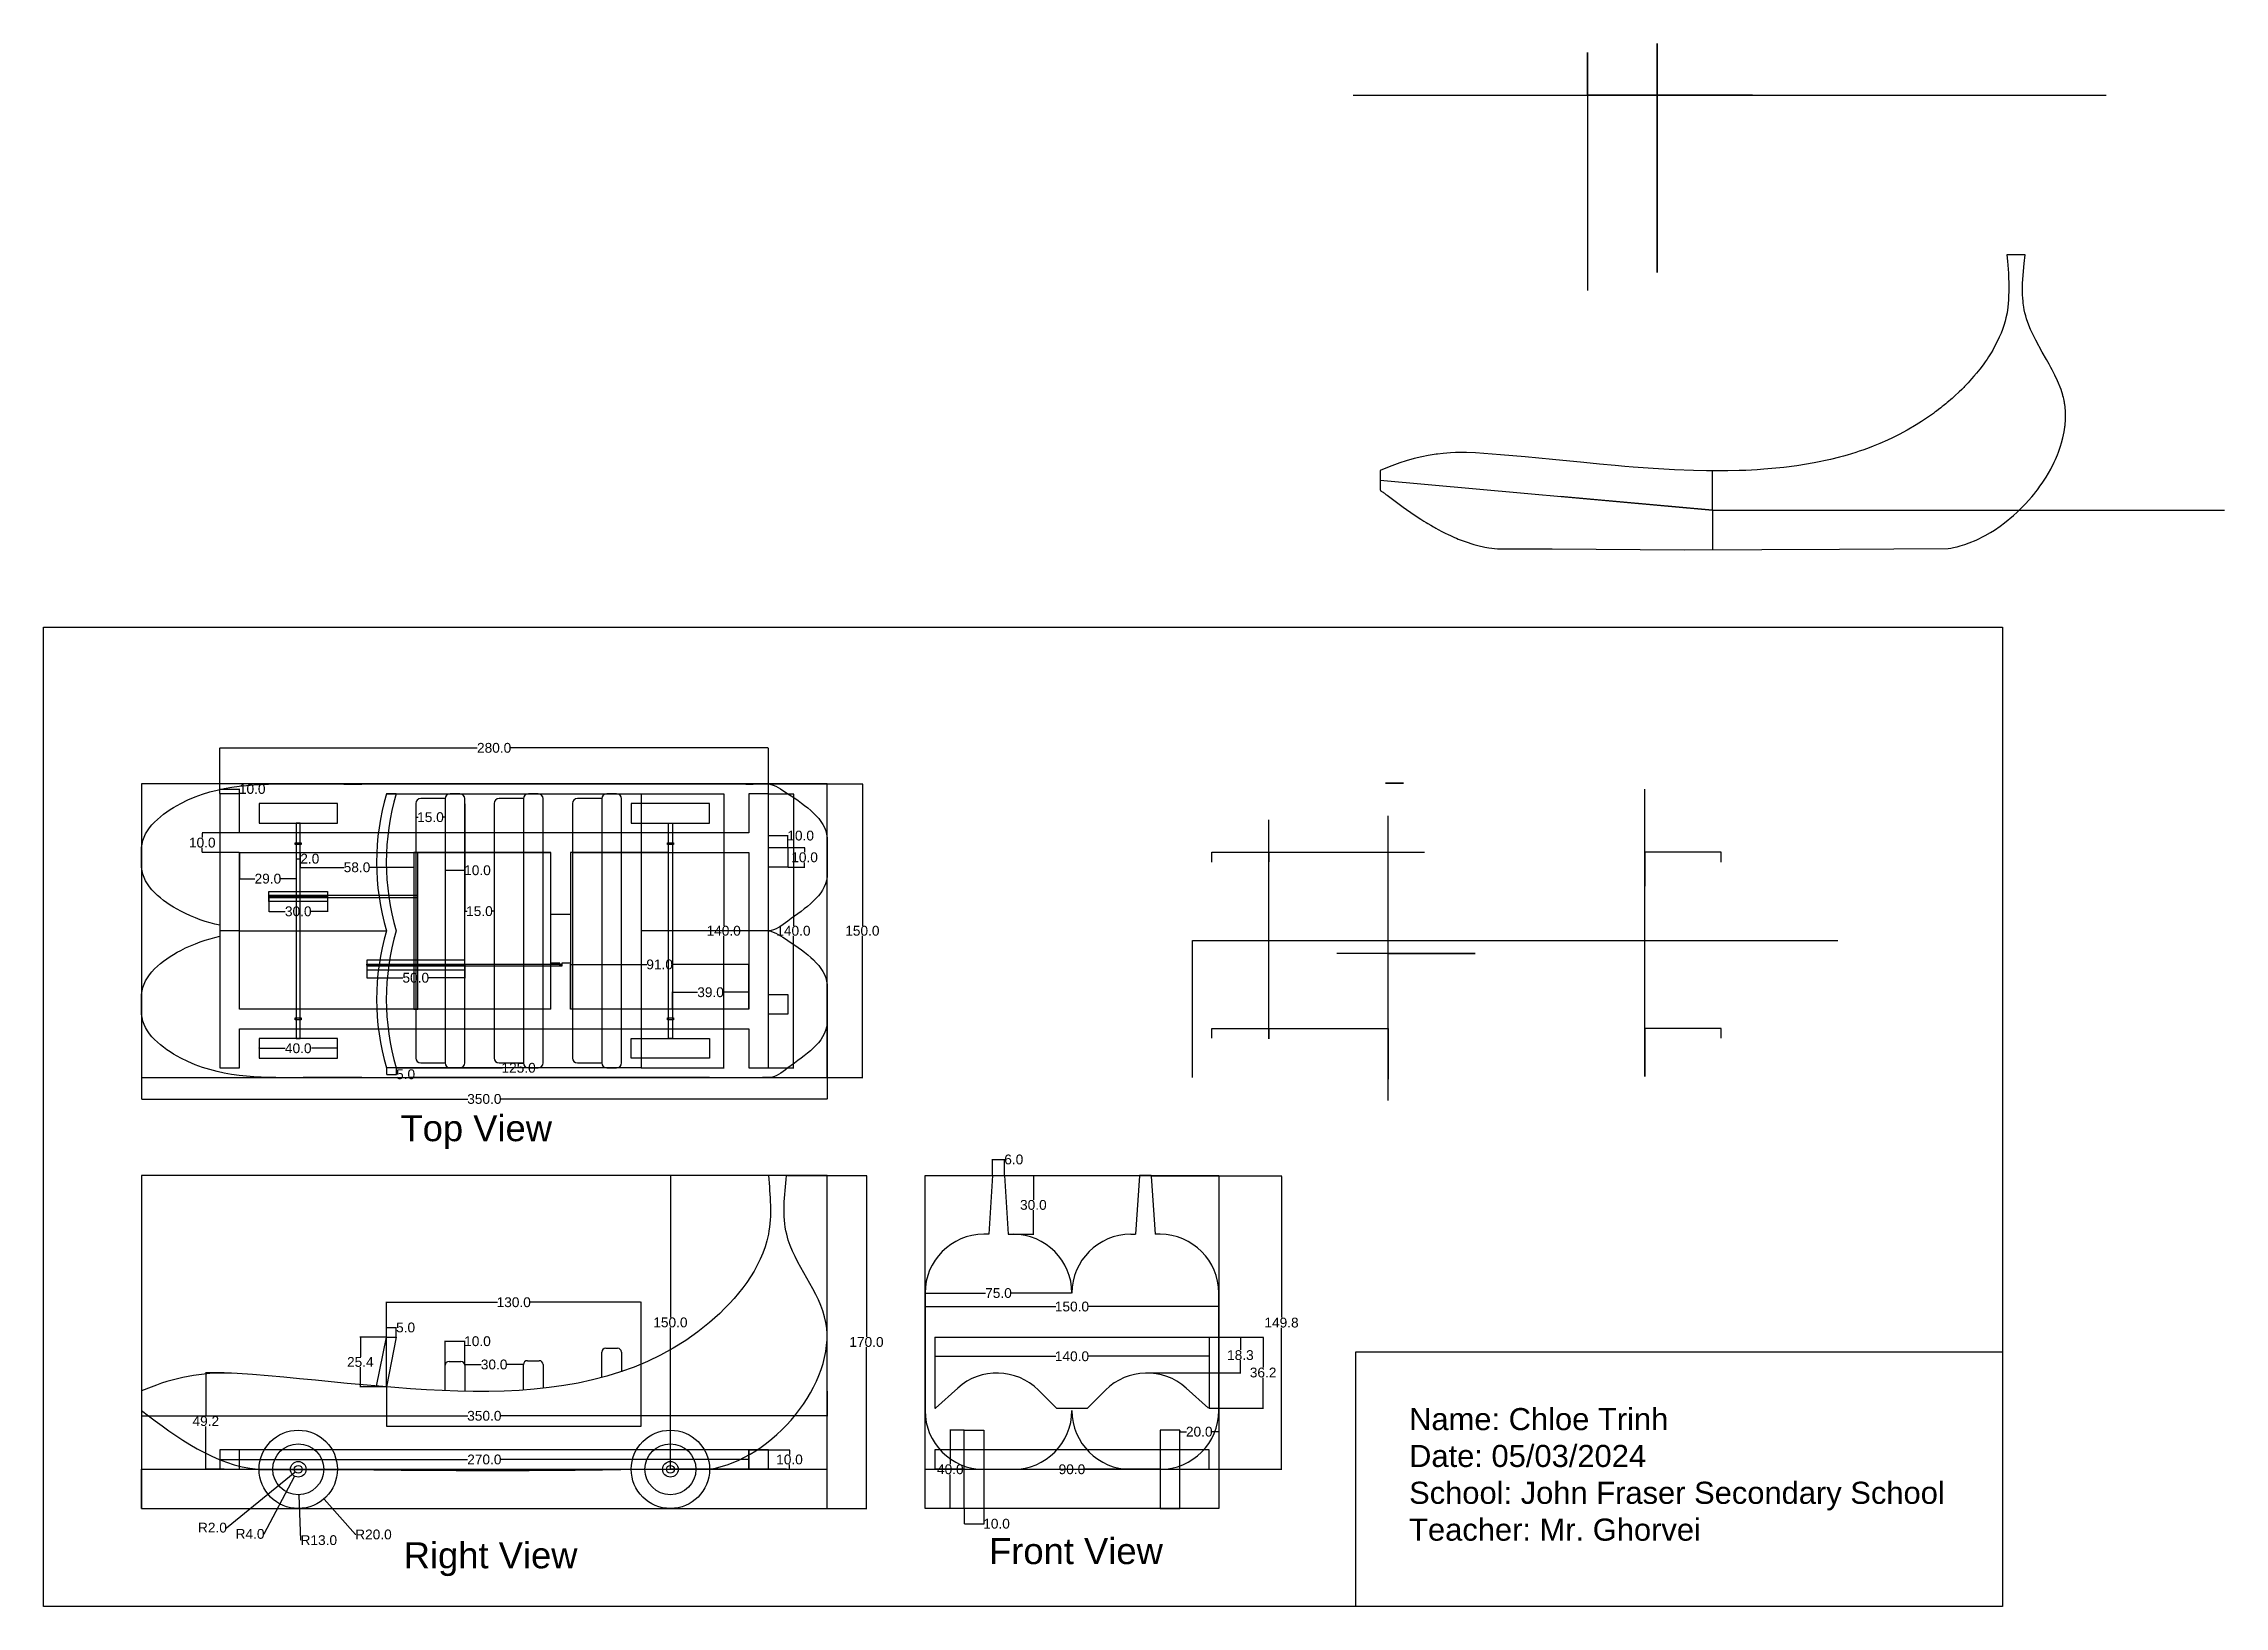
# Model space of a CAD drawing. Header units: millimetres. Extents: x 0 to 1113, y 0 to 798.
import ezdxf

# ---------------------------------------------------------------- set-up
doc = ezdxf.new("R2010")
doc.units = ezdxf.units.MM
doc.header["$MEASUREMENT"] = 0
doc.linetypes.add('HIDDEN', pattern=[0.375, 0.25, -0.125])
for name, color, linetype in [('2d axles', 150, 'Continuous'), ('2d chairs', 112, 'Continuous'), ('2d Chassis', 50, 'Continuous'), ('2d elastics', 90, 'Continuous'), ('2d Motor', 200, 'Continuous'), ('2d outlines', 140, 'Continuous'), ('2d Pulleys', 131, 'Continuous'), ('2d wheels', 211, 'Continuous'), ('3d guides', 8, 'Continuous'), ('3d lines', 191, 'Continuous'), ('3d wheels', 211, 'Continuous'), ('Center', 101, 'Continuous'), ('Dimensions', 231, 'Continuous'), ('Hidden', 31, 'HIDDEN'), ('text', 7, 'Continuous')]:
    doc.layers.add(name, color=color, linetype=linetype)
doc.styles.get("Standard").update_dxf_attribs({"font": 'arial.ttf'})
doc.dimstyles.get("Standard").update_dxf_attribs({"dimtxt": 5, "dimasz": 0.18, "dimexe": 0.18, "dimexo": 0.0625, "dimgap": 0.09, "dimtad": 0, "dimtih": 1, "dimtoh": 1, "dimdec": 1, "dimzin": 0, "dimdsep": 46, "dimtxsty": 'Standard', "dimcen": 0.09, "dimadec": 0, "dimazin": 0, "dimtfac": 1, "dimtdec": 1, "dimtofl": 0, "dimtmove": 0, "dimatfit": 3, "dimfxl": 1, "dimtolj": 1, "dimtzin": 0, "dimarcsym": 0})

msp = doc.modelspace()

# ---------------------------------------------------------------- texts
at = {"layer": 'text'}
for s, p in [('Top View', (182.19, 237.56)), ('Right View', (183.85, 19.44)), ('Front View', (482.7, 21.6))]:
    msp.add_text(s, height=13.287, rotation=360, dxfattribs=at).set_placement(p)
at = {"layer": 'text', "insert": (697.13, 101.29), "char_height": 11.2886, "attachment_point": 1}
msp.add_mtext_dynamic_manual_height_columns('Name: Chloe Trinh\\PDate: 05/03/2024\\PSchool: John Fraser Secondary School\\PTeacher: Mr. Ghorvei', width=294.183, gutter_width=56.44, heights=[0], dxfattribs=at)

# ---------------------------------------------------------------- blocks, each defined once
blk = doc.blocks.new('*D3')
at = {"layer": 'Defpoints', "color": 0, "transparency": 16777216}
for p in [(110, 285), (110, 285), (150, 285)]:
    blk.add_point(p, dxfattribs=at)
at = {"layer": 'Dimensions', "color": 0, "lineweight": -2, "transparency": 16777216}
for p, q in [((110, 285.1), (110, 285.2)), ((110.2, 285), (123.3, 285)), ((149.8, 285), (136.7, 285)), ((150, 285.1), (150, 285.2))]:
    blk.add_line(p, q, dxfattribs=at)
at = {"layer": 'Dimensions', "color": 0, "transparency": 16777216}
for points in [[(110.2, 285), (110.2, 285), (110, 285)], [(149.8, 285), (149.8, 285), (150, 285)]]:
    blk.add_solid(points, dxfattribs=at)
at = {"layer": 'Dimensions', "color": 0, "transparency": 16777216, "insert": (130, 285), "char_height": 5, "attachment_point": 5}
blk.add_mtext('\\A1;40.0', dxfattribs=at)
blk = doc.blocks.new('*D4')
at = {"layer": 'Defpoints', "color": 0, "transparency": 16777216}
for p in [(165, 327.5), (215, 327.5), (215, 321)]:
    blk.add_point(p, dxfattribs=at)
at = {"layer": 'Dimensions', "color": 0, "lineweight": -2, "transparency": 16777216}
for p, q in [((165, 327.4), (165, 320.8)), ((215, 327.4), (215, 320.8)), ((165.2, 321), (183.4, 321)), ((214.8, 321), (196.6, 321))]:
    blk.add_line(p, q, dxfattribs=at)
at = {"layer": 'Dimensions', "color": 0, "transparency": 16777216}
for points in [[(165.2, 321), (165.2, 321), (165, 321)], [(214.8, 321), (214.8, 321), (215, 321)]]:
    blk.add_solid(points, dxfattribs=at)
at = {"layer": 'Dimensions', "color": 0, "transparency": 16777216, "insert": (190, 321), "char_height": 5, "attachment_point": 5}
blk.add_mtext('\\A1;50.0', dxfattribs=at)
blk = doc.blocks.new('*D5')
at = {"layer": 'Defpoints', "color": 0, "transparency": 16777216}
for p in [(115, 362.5), (145, 362.5), (145, 354.9)]:
    blk.add_point(p, dxfattribs=at)
at = {"layer": 'Dimensions', "color": 0, "lineweight": -2, "transparency": 16777216}
for p, q in [((115, 362.4), (115, 354.7)), ((145, 362.4), (145, 354.7)), ((115.2, 354.9), (123.4, 354.9)), ((144.8, 354.9), (136.6, 354.9))]:
    blk.add_line(p, q, dxfattribs=at)
at = {"layer": 'Dimensions', "color": 0, "transparency": 16777216}
for points in [[(115.2, 354.9), (115.2, 354.8), (115, 354.9)], [(144.8, 354.9), (144.8, 354.8), (145, 354.9)]]:
    blk.add_solid(points, dxfattribs=at)
at = {"layer": 'Dimensions', "color": 0, "transparency": 16777216, "insert": (130, 354.9), "char_height": 5, "attachment_point": 5}
blk.add_mtext('\\A1;30.0', dxfattribs=at)
blk = doc.blocks.new('*D6')
at = {"layer": 'Defpoints', "color": 0, "transparency": 16777216}
for p in [(50, 302.5), (400, 302.5), (400, 259.1)]:
    blk.add_point(p, dxfattribs=at)
at = {"layer": 'Dimensions', "color": 0, "lineweight": -2, "transparency": 16777216}
for p, q in [((50, 302.4), (50, 259)), ((400, 302.4), (400, 259)), ((50.2, 259.1), (216.5, 259.1)), ((399.8, 259.1), (233.5, 259.1))]:
    blk.add_line(p, q, dxfattribs=at)
at = {"layer": 'Dimensions', "color": 0, "transparency": 16777216}
for points in [[(50.2, 259.2), (50.2, 259.1), (50, 259.1)], [(399.8, 259.2), (399.8, 259.1), (400, 259.1)]]:
    blk.add_solid(points, dxfattribs=at)
at = {"layer": 'Dimensions', "color": 0, "transparency": 16777216, "insert": (225, 259.1), "char_height": 5, "attachment_point": 5}
blk.add_mtext('\\A1;350.0', dxfattribs=at)
blk = doc.blocks.new('*D7')
at = {"layer": 'Defpoints', "color": 0, "transparency": 16777216}
for p in [(180, 275), (305, 275), (305, 275)]:
    blk.add_point(p, dxfattribs=at)
at = {"layer": 'Dimensions', "color": 0, "lineweight": -2, "transparency": 16777216}
for p, q in [((180, 275.1), (180, 275.2)), ((180.2, 275), (234.2, 275)), ((304.8, 275), (250.8, 275)), ((305, 275.1), (305, 275.2))]:
    blk.add_line(p, q, dxfattribs=at)
at = {"layer": 'Dimensions', "color": 0, "transparency": 16777216}
for points in [[(180.2, 275), (180.2, 275), (180, 275)], [(304.8, 275), (304.8, 275), (305, 275)]]:
    blk.add_solid(points, dxfattribs=at)
at = {"layer": 'Dimensions', "color": 0, "transparency": 16777216, "insert": (242.5, 275), "char_height": 5, "attachment_point": 5}
blk.add_mtext('\\A1;125.0', dxfattribs=at)
blk = doc.blocks.new('*D8')
at = {"layer": 'Defpoints', "color": 0, "transparency": 16777216}
for p in [(175, 275), (180, 275), (180, 271.7)]:
    blk.add_point(p, dxfattribs=at)
at = {"layer": 'Dimensions', "color": 0, "lineweight": -2, "transparency": 16777216}
for p, q in [((175, 274.9), (175, 271.6)), ((175.2, 271.7), (179.8, 271.7)), ((180, 274.9), (180, 271.6)), ((180, 271.7), (180.2, 271.7))]:
    blk.add_line(p, q, dxfattribs=at)
at = {"layer": 'Dimensions', "color": 0, "transparency": 16777216}
for points in [[(175.2, 271.8), (175.2, 271.7), (175, 271.7)], [(179.8, 271.8), (179.8, 271.7), (180, 271.7)]]:
    blk.add_solid(points, dxfattribs=at)
at = {"layer": 'Dimensions', "color": 0, "transparency": 16777216, "insert": (184.8, 271.7), "char_height": 5, "attachment_point": 5}
blk.add_mtext('\\A1;5.0', dxfattribs=at)
blk = doc.blocks.new('*D9')
at = {"layer": 'Defpoints', "color": 0, "transparency": 16777216}
for p in [(370, 415), (382.8, 415), (370, 275)]:
    blk.add_point(p, dxfattribs=at)
at = {"layer": 'Dimensions', "color": 0, "lineweight": -2, "transparency": 16777216}
for p, q in [((370.1, 415), (383, 415)), ((382.8, 414.8), (382.8, 347.6)), ((382.8, 275.2), (382.8, 342.4)), ((370.1, 275), (383, 275))]:
    blk.add_line(p, q, dxfattribs=at)
at = {"layer": 'Dimensions', "color": 0, "transparency": 16777216}
for points in [[(382.7, 414.8), (382.8, 414.8), (382.8, 415)], [(382.7, 275.2), (382.8, 275.2), (382.8, 275)]]:
    blk.add_solid(points, dxfattribs=at)
at = {"layer": 'Dimensions', "color": 0, "transparency": 16777216, "insert": (382.8, 345), "char_height": 5, "attachment_point": 5}
blk.add_mtext('\\A1;140.0', dxfattribs=at)
blk = doc.blocks.new('*D10')
at = {"layer": 'Defpoints', "color": 0, "transparency": 16777216}
for p in [(370, 420), (370, 270), (418, 270)]:
    blk.add_point(p, dxfattribs=at)
at = {"layer": 'Dimensions', "color": 0, "lineweight": -2, "transparency": 16777216}
for p, q in [((370.1, 420), (418.2, 420)), ((418, 419.8), (418, 347.6)), ((418, 270.2), (418, 342.4)), ((370.1, 270), (418.2, 270))]:
    blk.add_line(p, q, dxfattribs=at)
at = {"layer": 'Dimensions', "color": 0, "transparency": 16777216}
for points in [[(418, 419.8), (418, 419.8), (418, 420)], [(418, 270.2), (418, 270.2), (418, 270)]]:
    blk.add_solid(points, dxfattribs=at)
at = {"layer": 'Dimensions', "color": 0, "transparency": 16777216, "insert": (418, 345), "char_height": 5, "attachment_point": 5}
blk.add_mtext('\\A1;150.0', dxfattribs=at)
blk = doc.blocks.new('*D11')
at = {"layer": 'Defpoints', "color": 0, "transparency": 16777216}
for p in [(380, 387.5), (380, 377.5), (388.5, 377.5)]:
    blk.add_point(p, dxfattribs=at)
at = {"layer": 'Dimensions', "color": 0, "lineweight": -2, "transparency": 16777216}
for p, q in [((380.1, 387.5), (388.7, 387.5)), ((388.5, 387.3), (388.5, 385.1)), ((388.5, 377.7), (388.5, 379.9)), ((380.1, 377.5), (388.7, 377.5))]:
    blk.add_line(p, q, dxfattribs=at)
at = {"layer": 'Dimensions', "color": 0, "transparency": 16777216}
for points in [[(388.5, 387.3), (388.5, 387.3), (388.5, 387.5)], [(388.5, 377.7), (388.5, 377.7), (388.5, 377.5)]]:
    blk.add_solid(points, dxfattribs=at)
at = {"layer": 'Dimensions', "color": 0, "transparency": 16777216, "insert": (388.5, 382.5), "char_height": 5, "attachment_point": 5}
blk.add_mtext('\\A1;10.0', dxfattribs=at)
blk = doc.blocks.new('*D12')
at = {"layer": 'Defpoints', "color": 0, "transparency": 16777216}
for p in [(380, 393.6), (370, 387.5), (380, 387.5)]:
    blk.add_point(p, dxfattribs=at)
at = {"layer": 'Dimensions', "color": 0, "lineweight": -2, "transparency": 16777216}
for p, q in [((370, 387.6), (370, 393.7)), ((370.2, 393.6), (379.8, 393.6)), ((380, 387.6), (380, 393.7)), ((380, 393.6), (380.2, 393.6))]:
    blk.add_line(p, q, dxfattribs=at)
at = {"layer": 'Dimensions', "color": 0, "transparency": 16777216}
for points in [[(370.2, 393.6), (370.2, 393.5), (370, 393.6)], [(379.8, 393.6), (379.8, 393.5), (380, 393.6)]]:
    blk.add_solid(points, dxfattribs=at)
at = {"layer": 'Dimensions', "color": 0, "transparency": 16777216, "insert": (386.5, 393.6), "char_height": 5, "attachment_point": 5}
blk.add_mtext('\\A1;10.0', dxfattribs=at)
blk = doc.blocks.new('*D13')
at = {"layer": 'Defpoints', "color": 0, "transparency": 16777216}
for p in [(370, 438.4), (90, 415), (370, 415)]:
    blk.add_point(p, dxfattribs=at)
at = {"layer": 'Dimensions', "color": 0, "lineweight": -2, "transparency": 16777216}
for p, q in [((90, 415.1), (90, 438.5)), ((90.2, 438.4), (221.4, 438.4)), ((369.8, 438.4), (238.6, 438.4)), ((370, 415.1), (370, 438.5))]:
    blk.add_line(p, q, dxfattribs=at)
at = {"layer": 'Dimensions', "color": 0, "transparency": 16777216}
for points in [[(90.2, 438.4), (90.2, 438.3), (90, 438.4)], [(369.8, 438.4), (369.8, 438.3), (370, 438.4)]]:
    blk.add_solid(points, dxfattribs=at)
at = {"layer": 'Dimensions', "color": 0, "transparency": 16777216, "insert": (230, 438.4), "char_height": 5, "attachment_point": 5}
blk.add_mtext('\\A1;280.0', dxfattribs=at)
blk = doc.blocks.new('*D14')
at = {"layer": 'Defpoints', "color": 0, "transparency": 16777216}
for p in [(90, 415), (100, 417.4), (100, 415)]:
    blk.add_point(p, dxfattribs=at)
at = {"layer": 'Dimensions', "color": 0, "lineweight": -2, "transparency": 16777216}
for p, q in [((90, 415.1), (90, 417.5)), ((90.2, 417.4), (99.8, 417.4)), ((100, 415.1), (100, 417.5)), ((100, 417.4), (100.2, 417.4))]:
    blk.add_line(p, q, dxfattribs=at)
at = {"layer": 'Dimensions', "color": 0, "transparency": 16777216}
for points in [[(90.2, 417.4), (90.2, 417.3), (90, 417.4)], [(99.8, 417.4), (99.8, 417.3), (100, 417.4)]]:
    blk.add_solid(points, dxfattribs=at)
at = {"layer": 'Dimensions', "color": 0, "transparency": 16777216, "insert": (106.5, 417.4), "char_height": 5, "attachment_point": 5}
blk.add_mtext('\\A1;10.0', dxfattribs=at)
blk = doc.blocks.new('*D15')
at = {"layer": 'Defpoints', "color": 0, "transparency": 16777216}
for p in [(100, 395), (81, 385), (100, 385)]:
    blk.add_point(p, dxfattribs=at)
at = {"layer": 'Dimensions', "color": 0, "lineweight": -2, "transparency": 16777216}
for p, q in [((99.9, 395), (80.9, 395)), ((81, 394.8), (81, 392.6)), ((99.9, 385), (80.9, 385)), ((81, 385.2), (81, 387.4))]:
    blk.add_line(p, q, dxfattribs=at)
at = {"layer": 'Dimensions', "color": 0, "transparency": 16777216}
for points in [[(81, 394.8), (81.1, 394.8), (81, 395)], [(81, 385.2), (81.1, 385.2), (81, 385)]]:
    blk.add_solid(points, dxfattribs=at)
at = {"layer": 'Dimensions', "color": 0, "transparency": 16777216, "insert": (81, 390), "char_height": 5, "attachment_point": 5}
blk.add_mtext('\\A1;10.0', dxfattribs=at)
blk = doc.blocks.new('*D16')
at = {"layer": 'Defpoints', "color": 0, "transparency": 16777216}
for p in [(305, 415), (347.2, 415), (305, 275)]:
    blk.add_point(p, dxfattribs=at)
at = {"layer": 'Dimensions', "color": 0, "lineweight": -2, "transparency": 16777216}
for p, q in [((305.1, 415), (347.4, 415)), ((347.2, 414.8), (347.2, 347.6)), ((347.2, 275.2), (347.2, 342.4)), ((305.1, 275), (347.4, 275))]:
    blk.add_line(p, q, dxfattribs=at)
at = {"layer": 'Dimensions', "color": 0, "transparency": 16777216}
for points in [[(347.2, 414.8), (347.2, 414.8), (347.2, 415)], [(347.2, 275.2), (347.2, 275.2), (347.2, 275)]]:
    blk.add_solid(points, dxfattribs=at)
at = {"layer": 'Dimensions', "color": 0, "transparency": 16777216, "insert": (347.2, 345), "char_height": 5, "attachment_point": 5}
blk.add_mtext('\\A1;140.0', dxfattribs=at)
blk = doc.blocks.new('*D17')
at = {"layer": 'Defpoints', "color": 0, "transparency": 16777216}
for p in [(131, 385), (189, 385), (189, 377.4)]:
    blk.add_point(p, dxfattribs=at)
at = {"layer": 'Dimensions', "color": 0, "lineweight": -2, "transparency": 16777216}
for p, q in [((131, 384.9), (131, 377.3)), ((189, 384.9), (189, 377.3)), ((131.2, 377.4), (153.4, 377.4)), ((188.8, 377.4), (166.6, 377.4))]:
    blk.add_line(p, q, dxfattribs=at)
at = {"layer": 'Dimensions', "color": 0, "transparency": 16777216}
for points in [[(131.2, 377.5), (131.2, 377.4), (131, 377.4)], [(188.8, 377.5), (188.8, 377.4), (189, 377.4)]]:
    blk.add_solid(points, dxfattribs=at)
at = {"layer": 'Dimensions', "color": 0, "transparency": 16777216, "insert": (160, 377.4), "char_height": 5, "attachment_point": 5}
blk.add_mtext('\\A1;58.0', dxfattribs=at)
blk = doc.blocks.new('*D18')
at = {"layer": 'Defpoints', "color": 0, "transparency": 16777216}
for p in [(129, 385), (131, 385), (131, 381.8)]:
    blk.add_point(p, dxfattribs=at)
at = {"layer": 'Dimensions', "color": 0, "lineweight": -2, "transparency": 16777216}
for p, q in [((129, 384.9), (129, 381.7)), ((129.2, 381.8), (130.8, 381.8)), ((131, 384.9), (131, 381.7)), ((131, 381.8), (131.2, 381.8))]:
    blk.add_line(p, q, dxfattribs=at)
at = {"layer": 'Dimensions', "color": 0, "transparency": 16777216}
for points in [[(129.2, 381.9), (129.2, 381.8), (129, 381.8)], [(130.8, 381.9), (130.8, 381.8), (131, 381.8)]]:
    blk.add_solid(points, dxfattribs=at)
at = {"layer": 'Dimensions', "color": 0, "transparency": 16777216, "insert": (135.9, 381.8), "char_height": 5, "attachment_point": 5}
blk.add_mtext('\\A1;2.0', dxfattribs=at)
blk = doc.blocks.new('*D19')
at = {"layer": 'Defpoints', "color": 0, "transparency": 16777216}
for p in [(100, 385), (129, 385), (129, 371.6)]:
    blk.add_point(p, dxfattribs=at)
at = {"layer": 'Dimensions', "color": 0, "lineweight": -2, "transparency": 16777216}
for p, q in [((100, 384.9), (100, 371.5)), ((129, 384.9), (129, 371.5)), ((100.2, 371.6), (107.9, 371.6)), ((128.8, 371.6), (121.1, 371.6))]:
    blk.add_line(p, q, dxfattribs=at)
at = {"layer": 'Dimensions', "color": 0, "transparency": 16777216}
for points in [[(100.2, 371.7), (100.2, 371.6), (100, 371.6)], [(128.8, 371.7), (128.8, 371.6), (129, 371.6)]]:
    blk.add_solid(points, dxfattribs=at)
at = {"layer": 'Dimensions', "color": 0, "transparency": 16777216, "insert": (114.5, 371.6), "char_height": 5, "attachment_point": 5}
blk.add_mtext('\\A1;29.0', dxfattribs=at)
blk = doc.blocks.new('*D20')
at = {"layer": 'Defpoints', "color": 0, "transparency": 16777216}
for p in [(190, 410), (205, 410), (205, 403)]:
    blk.add_point(p, dxfattribs=at)
at = {"layer": 'Dimensions', "color": 0, "lineweight": -2, "transparency": 16777216}
for p, q in [((190, 409.9), (190, 402.8)), ((190.2, 403), (191.2, 403)), ((204.8, 403), (203.8, 403)), ((205, 409.9), (205, 402.8))]:
    blk.add_line(p, q, dxfattribs=at)
at = {"layer": 'Dimensions', "color": 0, "transparency": 16777216}
for points in [[(190.2, 403), (190.2, 403), (190, 403)], [(204.8, 403), (204.8, 403), (205, 403)]]:
    blk.add_solid(points, dxfattribs=at)
at = {"layer": 'Dimensions', "color": 0, "transparency": 16777216, "insert": (197.5, 403), "char_height": 5, "attachment_point": 5}
blk.add_mtext('\\A1;15.0', dxfattribs=at)
blk = doc.blocks.new('*D21')
at = {"layer": 'Defpoints', "color": 0, "transparency": 16777216}
for p in [(205, 410), (215, 410), (215, 375.9)]:
    blk.add_point(p, dxfattribs=at)
at = {"layer": 'Dimensions', "color": 0, "lineweight": -2, "transparency": 16777216}
for p, q in [((205, 409.9), (205, 375.7)), ((215, 409.9), (215, 375.7)), ((205.2, 375.9), (214.8, 375.9)), ((215, 375.9), (215.2, 375.9))]:
    blk.add_line(p, q, dxfattribs=at)
at = {"layer": 'Dimensions', "color": 0, "transparency": 16777216}
for points in [[(205.2, 375.9), (205.2, 375.8), (205, 375.9)], [(214.8, 375.9), (214.8, 375.8), (215, 375.9)]]:
    blk.add_solid(points, dxfattribs=at)
at = {"layer": 'Dimensions', "color": 0, "transparency": 16777216, "insert": (221.5, 375.9), "char_height": 5, "attachment_point": 5}
blk.add_mtext('\\A1;10.0', dxfattribs=at)
blk = doc.blocks.new('*D22')
at = {"layer": 'Defpoints', "color": 0, "transparency": 16777216}
for p in [(215, 410), (230, 410), (230, 355)]:
    blk.add_point(p, dxfattribs=at)
at = {"layer": 'Dimensions', "color": 0, "lineweight": -2, "transparency": 16777216}
for p, q in [((215, 409.9), (215, 354.8)), ((230, 409.9), (230, 354.8)), ((215.2, 355), (216.2, 355)), ((229.8, 355), (228.8, 355))]:
    blk.add_line(p, q, dxfattribs=at)
at = {"layer": 'Dimensions', "color": 0, "transparency": 16777216}
for points in [[(215.2, 355), (215.2, 355), (215, 355)], [(229.8, 355), (229.8, 355), (230, 355)]]:
    blk.add_solid(points, dxfattribs=at)
at = {"layer": 'Dimensions', "color": 0, "transparency": 16777216, "insert": (222.5, 355), "char_height": 5, "attachment_point": 5}
blk.add_mtext('\\A1;15.0', dxfattribs=at)
blk = doc.blocks.new('*D23')
at = {"layer": 'Defpoints', "color": 0, "transparency": 16777216}
for p in [(360, 327.8), (269, 305), (360, 305)]:
    blk.add_point(p, dxfattribs=at)
at = {"layer": 'Dimensions', "color": 0, "lineweight": -2, "transparency": 16777216}
for p, q in [((269, 305), (269, 328)), ((269.2, 327.8), (307.9, 327.8)), ((359.8, 327.8), (321.1, 327.8)), ((360, 305), (360, 328))]:
    blk.add_line(p, q, dxfattribs=at)
at = {"layer": 'Dimensions', "color": 0, "transparency": 16777216}
for points in [[(269.2, 327.8), (269.2, 327.7), (269, 327.8)], [(359.8, 327.8), (359.8, 327.7), (360, 327.8)]]:
    blk.add_solid(points, dxfattribs=at)
at = {"layer": 'Dimensions', "color": 0, "transparency": 16777216, "insert": (314.5, 327.8), "char_height": 5, "attachment_point": 5}
blk.add_mtext('\\A1;91.0', dxfattribs=at)
blk = doc.blocks.new('*D24')
at = {"layer": 'Defpoints', "color": 0, "transparency": 16777216}
for p in [(321, 313.6), (321, 305), (360, 305)]:
    blk.add_point(p, dxfattribs=at)
at = {"layer": 'Dimensions', "color": 0, "lineweight": -2, "transparency": 16777216}
for p, q in [((321, 305), (321, 313.8)), ((321.2, 313.6), (333.9, 313.6)), ((359.8, 313.6), (347.1, 313.6)), ((360, 305), (360, 313.8))]:
    blk.add_line(p, q, dxfattribs=at)
at = {"layer": 'Dimensions', "color": 0, "transparency": 16777216}
for points in [[(321.2, 313.7), (321.2, 313.6), (321, 313.6)], [(359.8, 313.7), (359.8, 313.6), (360, 313.6)]]:
    blk.add_solid(points, dxfattribs=at)
at = {"layer": 'Dimensions', "color": 0, "transparency": 16777216, "insert": (340.5, 313.6), "char_height": 5, "attachment_point": 5}
blk.add_mtext('\\A1;39.0', dxfattribs=at)
blk = doc.blocks.new('*D25')
at = {"layer": 'Defpoints', "color": 0, "transparency": 16777216}
for p in [(50, 110), (400, 110), (400, 97.3)]:
    blk.add_point(p, dxfattribs=at)
at = {"layer": 'Dimensions', "color": 0, "lineweight": -2, "transparency": 16777216}
for p, q in [((50, 109.9), (50, 97.1)), ((400, 109.9), (400, 97.1)), ((50.2, 97.3), (216.5, 97.3)), ((399.8, 97.3), (233.5, 97.3))]:
    blk.add_line(p, q, dxfattribs=at)
at = {"layer": 'Dimensions', "color": 0, "transparency": 16777216}
for points in [[(50.2, 97.3), (50.2, 97.3), (50, 97.3)], [(399.8, 97.3), (399.8, 97.3), (400, 97.3)]]:
    blk.add_solid(points, dxfattribs=at)
at = {"layer": 'Dimensions', "color": 0, "transparency": 16777216, "insert": (225, 97.3), "char_height": 5, "attachment_point": 5}
blk.add_mtext('\\A1;350.0', dxfattribs=at)
blk = doc.blocks.new('*D26')
at = {"layer": 'Defpoints', "color": 0, "transparency": 16777216}
for p in [(379.4, 220), (320, 70), (379.4, 70)]:
    blk.add_point(p, dxfattribs=at)
at = {"layer": 'Dimensions', "color": 0, "lineweight": -2, "transparency": 16777216}
for p, q in [((379.3, 220), (319.8, 220)), ((320, 219.8), (320, 147.6)), ((320, 70.2), (320, 142.4)), ((379.3, 70), (319.8, 70))]:
    blk.add_line(p, q, dxfattribs=at)
at = {"layer": 'Dimensions', "color": 0, "transparency": 16777216}
for points in [[(320, 219.8), (320, 219.8), (320, 220)], [(320, 70.2), (320, 70.2), (320, 70)]]:
    blk.add_solid(points, dxfattribs=at)
at = {"layer": 'Dimensions', "color": 0, "transparency": 16777216, "insert": (320, 145), "char_height": 5, "attachment_point": 5}
blk.add_mtext('\\A1;150.0', dxfattribs=at)
blk = doc.blocks.new('*D27')
at = {"layer": 'Defpoints', "color": 0, "transparency": 16777216}
for p in [(130, 70), (143.2, 55)]:
    blk.add_point(p, dxfattribs=at)
at = {"layer": 'Dimensions', "color": 0, "lineweight": -2, "transparency": 16777216}
for p, q in [((129.9, 70), (130.1, 70)), ((130, 69.9), (130, 70.1)), ((159.3, 36.7), (143.3, 54.8)), ((159.4, 36.7), (159.3, 36.7))]:
    blk.add_line(p, q, dxfattribs=at)
at = {"layer": 'Dimensions', "color": 0, "transparency": 16777216}
blk.add_solid([(143.4, 54.9), (143.3, 54.8), (143.2, 55)], dxfattribs=at)
at = {"layer": 'Dimensions', "color": 0, "transparency": 16777216, "insert": (168.4, 36.7), "char_height": 5, "attachment_point": 5}
blk.add_mtext('\\A1;R20.0', dxfattribs=at)
blk = doc.blocks.new('*D28')
at = {"layer": 'Defpoints', "color": 0, "transparency": 16777216}
for p in [(130, 70), (130.5, 57)]:
    blk.add_point(p, dxfattribs=at)
at = {"layer": 'Dimensions', "color": 0, "lineweight": -2, "transparency": 16777216}
for p, q in [((129.9, 70), (130.1, 70)), ((130, 69.9), (130, 70.1)), ((131.4, 33.8), (130.5, 56.8)), ((131.5, 33.8), (131.4, 33.8))]:
    blk.add_line(p, q, dxfattribs=at)
at = {"layer": 'Dimensions', "color": 0, "transparency": 16777216}
blk.add_solid([(130.5, 56.8), (130.5, 56.8), (130.5, 57)], dxfattribs=at)
at = {"layer": 'Dimensions', "color": 0, "transparency": 16777216, "insert": (140.5, 33.8), "char_height": 5, "attachment_point": 5}
blk.add_mtext('\\A1;R13.0', dxfattribs=at)
blk = doc.blocks.new('*D29')
at = {"layer": 'Defpoints', "color": 0, "transparency": 16777216}
for p in [(130, 70), (128.1, 66.5)]:
    blk.add_point(p, dxfattribs=at)
at = {"layer": 'Dimensions', "color": 0, "lineweight": -2, "transparency": 16777216}
for p, q in [((129.9, 70), (130.1, 70)), ((130, 69.9), (130, 70.1)), ((112.6, 37), (128.1, 66.3)), ((112.4, 37), (112.6, 37))]:
    blk.add_line(p, q, dxfattribs=at)
at = {"layer": 'Dimensions', "color": 0, "transparency": 16777216}
blk.add_solid([(128, 66.3), (128.1, 66.3), (128.1, 66.5)], dxfattribs=at)
at = {"layer": 'Dimensions', "color": 0, "transparency": 16777216, "insert": (105.4, 37), "char_height": 5, "attachment_point": 5}
blk.add_mtext('\\A1;R4.0', dxfattribs=at)
blk = doc.blocks.new('*D30')
at = {"layer": 'Defpoints', "color": 0, "transparency": 16777216}
for p in [(128.4, 68.7), (130, 70)]:
    blk.add_point(p, dxfattribs=at)
at = {"layer": 'Dimensions', "color": 0, "lineweight": -2, "transparency": 16777216}
for p, q in [((93.4, 40.2), (128.3, 68.6)), ((129.9, 70), (130.1, 70)), ((130, 69.9), (130, 70.1)), ((93.2, 40.2), (93.4, 40.2))]:
    blk.add_line(p, q, dxfattribs=at)
at = {"layer": 'Dimensions', "color": 0, "transparency": 16777216}
blk.add_solid([(128.3, 68.6), (128.3, 68.6), (128.4, 68.7)], dxfattribs=at)
at = {"layer": 'Dimensions', "color": 0, "transparency": 16777216, "insert": (86.2, 40.2), "char_height": 5, "attachment_point": 5}
blk.add_mtext('\\A1;R2.0', dxfattribs=at)
blk = doc.blocks.new('*D31')
at = {"layer": 'Defpoints', "color": 0, "transparency": 16777216}
for p in [(215, 135.4), (205, 123.1), (215, 123.1)]:
    blk.add_point(p, dxfattribs=at)
at = {"layer": 'Dimensions', "color": 0, "lineweight": -2, "transparency": 16777216}
for p, q in [((205, 123.2), (205, 135.6)), ((205.2, 135.4), (214.8, 135.4)), ((215, 123.2), (215, 135.6)), ((215, 135.4), (215.2, 135.4))]:
    blk.add_line(p, q, dxfattribs=at)
at = {"layer": 'Dimensions', "color": 0, "transparency": 16777216}
for points in [[(205.2, 135.4), (205.2, 135.4), (205, 135.4)], [(214.8, 135.4), (214.8, 135.4), (215, 135.4)]]:
    blk.add_solid(points, dxfattribs=at)
at = {"layer": 'Dimensions', "color": 0, "transparency": 16777216, "insert": (221.5, 135.4), "char_height": 5, "attachment_point": 5}
blk.add_mtext('\\A1;10.0', dxfattribs=at)
blk = doc.blocks.new('*D32')
at = {"layer": 'Defpoints', "color": 0, "transparency": 16777216}
for p in [(305, 155.3), (175, 112.1), (305, 112.1)]:
    blk.add_point(p, dxfattribs=at)
at = {"layer": 'Dimensions', "color": 0, "lineweight": -2, "transparency": 16777216}
for p, q in [((175, 112.1), (175, 155.5)), ((175.2, 155.3), (231.7, 155.3)), ((304.8, 155.3), (248.3, 155.3)), ((305, 112.1), (305, 155.5))]:
    blk.add_line(p, q, dxfattribs=at)
at = {"layer": 'Dimensions', "color": 0, "transparency": 16777216}
for points in [[(175.2, 155.3), (175.2, 155.3), (175, 155.3)], [(304.8, 155.3), (304.8, 155.3), (305, 155.3)]]:
    blk.add_solid(points, dxfattribs=at)
at = {"layer": 'Dimensions', "color": 0, "transparency": 16777216, "insert": (240, 155.3), "char_height": 5, "attachment_point": 5}
blk.add_mtext('\\A1;130.0', dxfattribs=at)
blk = doc.blocks.new('*D33')
at = {"layer": 'Defpoints', "color": 0, "transparency": 16777216}
for p in [(175, 137.5), (180, 142.4), (180, 137.5)]:
    blk.add_point(p, dxfattribs=at)
at = {"layer": 'Dimensions', "color": 0, "lineweight": -2, "transparency": 16777216}
for p, q in [((175, 137.5), (175, 142.5)), ((175.2, 142.4), (179.8, 142.4)), ((180, 137.5), (180, 142.5)), ((180, 142.4), (180.2, 142.4))]:
    blk.add_line(p, q, dxfattribs=at)
at = {"layer": 'Dimensions', "color": 0, "transparency": 16777216}
for points in [[(175.2, 142.4), (175.2, 142.3), (175, 142.4)], [(179.8, 142.4), (179.8, 142.3), (180, 142.4)]]:
    blk.add_solid(points, dxfattribs=at)
at = {"layer": 'Dimensions', "color": 0, "transparency": 16777216, "insert": (184.8, 142.4), "char_height": 5, "attachment_point": 5}
blk.add_mtext('\\A1;5.0', dxfattribs=at)
blk = doc.blocks.new('*D34')
at = {"layer": 'Defpoints', "color": 0, "transparency": 16777216}
for p in [(215, 123.1), (245, 123.5), (245, 123.5)]:
    blk.add_point(p, dxfattribs=at)
at = {"layer": 'Dimensions', "color": 0, "lineweight": -2, "transparency": 16777216}
for p, q in [((215, 123.2), (215, 123.7)), ((215.2, 123.5), (223.4, 123.5)), ((244.8, 123.5), (236.6, 123.5)), ((245, 123.5), (245, 123.7))]:
    blk.add_line(p, q, dxfattribs=at)
at = {"layer": 'Dimensions', "color": 0, "transparency": 16777216}
for points in [[(215.2, 123.5), (215.2, 123.4), (215, 123.5)], [(244.8, 123.5), (244.8, 123.4), (245, 123.5)]]:
    blk.add_solid(points, dxfattribs=at)
at = {"layer": 'Dimensions', "color": 0, "transparency": 16777216, "insert": (230, 123.5), "char_height": 5, "attachment_point": 5}
blk.add_mtext('\\A1;30.0', dxfattribs=at)
blk = doc.blocks.new('*D35')
at = {"layer": 'Defpoints', "color": 0, "transparency": 16777216}
for p in [(92.1, 119.2), (82.8, 70), (92.1, 70)]:
    blk.add_point(p, dxfattribs=at)
at = {"layer": 'Dimensions', "color": 0, "lineweight": -2, "transparency": 16777216}
for p, q in [((92.1, 119.2), (82.7, 119.2)), ((82.8, 119), (82.8, 97.2)), ((82.8, 70.2), (82.8, 91.9)), ((92.1, 70), (82.7, 70))]:
    blk.add_line(p, q, dxfattribs=at)
at = {"layer": 'Dimensions', "color": 0, "transparency": 16777216}
for points in [[(82.8, 119), (82.9, 119), (82.8, 119.2)], [(82.8, 70.2), (82.9, 70.2), (82.8, 70)]]:
    blk.add_solid(points, dxfattribs=at)
at = {"layer": 'Dimensions', "color": 0, "transparency": 16777216, "insert": (82.8, 94.6), "char_height": 5, "attachment_point": 5}
blk.add_mtext('\\A1;49.2', dxfattribs=at)
blk = doc.blocks.new('*D36')
at = {"layer": 'Defpoints', "color": 0, "transparency": 16777216}
for p in [(360, 80), (360, 70), (380.8, 70)]:
    blk.add_point(p, dxfattribs=at)
at = {"layer": 'Dimensions', "color": 0, "lineweight": -2, "transparency": 16777216}
for p, q in [((360.1, 80), (380.9, 80)), ((380.8, 79.8), (380.8, 77.6)), ((360.1, 70), (380.9, 70)), ((380.8, 70.2), (380.8, 72.4))]:
    blk.add_line(p, q, dxfattribs=at)
at = {"layer": 'Dimensions', "color": 0, "transparency": 16777216}
for points in [[(380.7, 79.8), (380.8, 79.8), (380.8, 80)], [(380.7, 70.2), (380.8, 70.2), (380.8, 70)]]:
    blk.add_solid(points, dxfattribs=at)
at = {"layer": 'Dimensions', "color": 0, "transparency": 16777216, "insert": (380.8, 75), "char_height": 5, "attachment_point": 5}
blk.add_mtext('\\A1;10.0', dxfattribs=at)
blk = doc.blocks.new('*D37')
at = {"layer": 'Defpoints', "color": 0, "transparency": 16777216}
for p in [(462.9, 90), (470, 90), (470, 50)]:
    blk.add_point(p, dxfattribs=at)
at = {"layer": 'Dimensions', "color": 0, "lineweight": -2, "transparency": 16777216}
for p, q in [((469.9, 90), (462.7, 90)), ((462.9, 89.8), (462.9, 72.6)), ((462.9, 50.2), (462.9, 67.4)), ((469.9, 50), (462.7, 50))]:
    blk.add_line(p, q, dxfattribs=at)
at = {"layer": 'Dimensions', "color": 0, "transparency": 16777216}
for points in [[(462.9, 89.8), (462.9, 89.8), (462.9, 90)], [(462.9, 50.2), (462.9, 50.2), (462.9, 50)]]:
    blk.add_solid(points, dxfattribs=at)
at = {"layer": 'Dimensions', "color": 0, "transparency": 16777216, "insert": (462.9, 70), "char_height": 5, "attachment_point": 5}
blk.add_mtext('\\A1;40.0', dxfattribs=at)
blk = doc.blocks.new('*D38')
at = {"layer": 'Defpoints', "color": 0, "transparency": 16777216}
for p in [(470, 50), (480, 50), (480, 42.2)]:
    blk.add_point(p, dxfattribs=at)
at = {"layer": 'Dimensions', "color": 0, "lineweight": -2, "transparency": 16777216}
for p, q in [((470, 49.9), (470, 42.1)), ((480, 49.9), (480, 42.1)), ((470.2, 42.2), (479.8, 42.2)), ((480, 42.2), (480.2, 42.2))]:
    blk.add_line(p, q, dxfattribs=at)
at = {"layer": 'Dimensions', "color": 0, "transparency": 16777216}
for points in [[(470.2, 42.3), (470.2, 42.2), (470, 42.2)], [(479.8, 42.3), (479.8, 42.2), (480, 42.2)]]:
    blk.add_solid(points, dxfattribs=at)
at = {"layer": 'Dimensions', "color": 0, "transparency": 16777216, "insert": (486.5, 42.2), "char_height": 5, "attachment_point": 5}
blk.add_mtext('\\A1;10.0', dxfattribs=at)
blk = doc.blocks.new('*D39')
at = {"layer": 'Defpoints', "color": 0, "transparency": 16777216}
for p in [(450, 160), (600, 160), (600, 153.1)]:
    blk.add_point(p, dxfattribs=at)
at = {"layer": 'Dimensions', "color": 0, "lineweight": -2, "transparency": 16777216}
for p, q in [((450, 159.9), (450, 152.9)), ((600, 159.9), (600, 152.9)), ((450.2, 153.1), (516.7, 153.1)), ((599.8, 153.1), (533.3, 153.1))]:
    blk.add_line(p, q, dxfattribs=at)
at = {"layer": 'Dimensions', "color": 0, "transparency": 16777216}
for points in [[(450.2, 153.1), (450.2, 153.1), (450, 153.1)], [(599.8, 153.1), (599.8, 153.1), (600, 153.1)]]:
    blk.add_solid(points, dxfattribs=at)
at = {"layer": 'Dimensions', "color": 0, "transparency": 16777216, "insert": (525, 153.1), "char_height": 5, "attachment_point": 5}
blk.add_mtext('\\A1;150.0', dxfattribs=at)
blk = doc.blocks.new('*D40')
at = {"layer": 'Defpoints', "color": 0, "transparency": 16777216}
for p in [(595, 137.5), (595, 101.3), (622.6, 101.3)]:
    blk.add_point(p, dxfattribs=at)
at = {"layer": 'Dimensions', "color": 0, "lineweight": -2, "transparency": 16777216}
for p, q in [((595.1, 137.5), (622.8, 137.5)), ((622.6, 137.3), (622.6, 122)), ((622.6, 101.5), (622.6, 116.7)), ((595.1, 101.3), (622.8, 101.3))]:
    blk.add_line(p, q, dxfattribs=at)
at = {"layer": 'Dimensions', "color": 0, "transparency": 16777216}
for points in [[(622.5, 137.3), (622.6, 137.3), (622.6, 137.5)], [(622.5, 101.5), (622.6, 101.5), (622.6, 101.3)]]:
    blk.add_solid(points, dxfattribs=at)
at = {"layer": 'Dimensions', "color": 0, "transparency": 16777216, "insert": (622.6, 119.4), "char_height": 5, "attachment_point": 5}
blk.add_mtext('\\A1;36.2', dxfattribs=at)
blk = doc.blocks.new('*D41')
at = {"layer": 'Defpoints', "color": 0, "transparency": 16777216}
for p in [(563.3, 137.5), (611, 137.5), (563.3, 119.2)]:
    blk.add_point(p, dxfattribs=at)
at = {"layer": 'Dimensions', "color": 0, "lineweight": -2, "transparency": 16777216}
for p, q in [((563.4, 137.5), (611.2, 137.5)), ((611, 137.3), (611, 131)), ((611, 119.3), (611, 125.7)), ((563.4, 119.2), (611.2, 119.2))]:
    blk.add_line(p, q, dxfattribs=at)
at = {"layer": 'Dimensions', "color": 0, "transparency": 16777216}
for points in [[(611, 137.3), (611, 137.3), (611, 137.5)], [(611, 119.3), (611, 119.3), (611, 119.2)]]:
    blk.add_solid(points, dxfattribs=at)
at = {"layer": 'Dimensions', "color": 0, "transparency": 16777216, "insert": (611, 128.3), "char_height": 5, "attachment_point": 5}
blk.add_mtext('\\A1;18.3', dxfattribs=at)
blk = doc.blocks.new('*D42')
at = {"layer": 'Defpoints', "color": 0, "transparency": 16777216}
for p in [(480, 70), (570, 70), (570, 70)]:
    blk.add_point(p, dxfattribs=at)
at = {"layer": 'Dimensions', "color": 0, "lineweight": -2, "transparency": 16777216}
for p, q in [((480, 70.1), (480, 70.2)), ((480.2, 70), (518.4, 70)), ((569.8, 70), (531.6, 70)), ((570, 70.1), (570, 70.2))]:
    blk.add_line(p, q, dxfattribs=at)
at = {"layer": 'Dimensions', "color": 0, "transparency": 16777216}
for points in [[(480.2, 70), (480.2, 70), (480, 70)], [(569.8, 70), (569.8, 70), (570, 70)]]:
    blk.add_solid(points, dxfattribs=at)
at = {"layer": 'Dimensions', "color": 0, "transparency": 16777216, "insert": (525, 70), "char_height": 5, "attachment_point": 5}
blk.add_mtext('\\A1;90.0', dxfattribs=at)
blk = doc.blocks.new('*D43')
at = {"layer": 'Defpoints', "color": 0, "transparency": 16777216}
for p in [(580, 90), (600, 90), (600, 89.2)]:
    blk.add_point(p, dxfattribs=at)
at = {"layer": 'Dimensions', "color": 0, "lineweight": -2, "transparency": 16777216}
for p, q in [((580, 89.9), (580, 89.1)), ((580.2, 89.2), (583.4, 89.2)), ((599.8, 89.2), (596.6, 89.2)), ((600, 89.9), (600, 89.1))]:
    blk.add_line(p, q, dxfattribs=at)
at = {"layer": 'Dimensions', "color": 0, "transparency": 16777216}
for points in [[(580.2, 89.3), (580.2, 89.2), (580, 89.2)], [(599.8, 89.3), (599.8, 89.2), (600, 89.2)]]:
    blk.add_solid(points, dxfattribs=at)
at = {"layer": 'Dimensions', "color": 0, "transparency": 16777216, "insert": (590, 89.2), "char_height": 5, "attachment_point": 5}
blk.add_mtext('\\A1;20.0', dxfattribs=at)
blk = doc.blocks.new('*D44')
at = {"layer": 'Defpoints', "color": 0, "transparency": 16777216}
for p in [(455, 137.5), (595, 137.5), (595, 127.7)]:
    blk.add_point(p, dxfattribs=at)
at = {"layer": 'Dimensions', "color": 0, "lineweight": -2, "transparency": 16777216}
for p, q in [((455, 137.4), (455, 127.5)), ((595, 137.4), (595, 127.5)), ((455.2, 127.7), (516.7, 127.7)), ((594.8, 127.7), (533.3, 127.7))]:
    blk.add_line(p, q, dxfattribs=at)
at = {"layer": 'Dimensions', "color": 0, "transparency": 16777216}
for points in [[(455.2, 127.7), (455.2, 127.6), (455, 127.7)], [(594.8, 127.7), (594.8, 127.6), (595, 127.7)]]:
    blk.add_solid(points, dxfattribs=at)
at = {"layer": 'Dimensions', "color": 0, "transparency": 16777216, "insert": (525, 127.7), "char_height": 5, "attachment_point": 5}
blk.add_mtext('\\A1;140.0', dxfattribs=at)
blk = doc.blocks.new('*D45')
at = {"layer": 'Defpoints', "color": 0, "transparency": 16777216}
for p in [(450, 160), (450, 160), (525, 160)]:
    blk.add_point(p, dxfattribs=at)
at = {"layer": 'Dimensions', "color": 0, "lineweight": -2, "transparency": 16777216}
for p, q in [((450, 160.1), (450, 160.2)), ((450.2, 160), (480.9, 160)), ((524.8, 160), (494.1, 160)), ((525, 160.1), (525, 160.2))]:
    blk.add_line(p, q, dxfattribs=at)
at = {"layer": 'Dimensions', "color": 0, "transparency": 16777216}
for points in [[(450.2, 160), (450.2, 160), (450, 160)], [(524.8, 160), (524.8, 160), (525, 160)]]:
    blk.add_solid(points, dxfattribs=at)
at = {"layer": 'Dimensions', "color": 0, "transparency": 16777216, "insert": (487.5, 160), "char_height": 5, "attachment_point": 5}
blk.add_mtext('\\A1;75.0', dxfattribs=at)
blk = doc.blocks.new('*D46')
at = {"layer": 'Defpoints', "color": 0, "transparency": 16777216}
for p in [(565.5, 219.8), (565.5, 70), (632, 70)]:
    blk.add_point(p, dxfattribs=at)
at = {"layer": 'Dimensions', "color": 0, "lineweight": -2, "transparency": 16777216}
for p, q in [((565.6, 219.8), (632.2, 219.8)), ((632, 219.6), (632, 147.5)), ((632, 70.2), (632, 142.2)), ((565.6, 70), (632.2, 70))]:
    blk.add_line(p, q, dxfattribs=at)
at = {"layer": 'Dimensions', "color": 0, "transparency": 16777216}
for points in [[(632, 219.6), (632.1, 219.6), (632, 219.8)], [(632, 70.2), (632.1, 70.2), (632, 70)]]:
    blk.add_solid(points, dxfattribs=at)
at = {"layer": 'Dimensions', "color": 0, "transparency": 16777216, "insert": (632, 144.9), "char_height": 5, "attachment_point": 5}
blk.add_mtext('\\A1;149.8', dxfattribs=at)
blk = doc.blocks.new('*D47')
at = {"layer": 'Defpoints', "color": 0, "transparency": 16777216}
for p in [(490.5, 228.2), (484.5, 220), (490.5, 220)]:
    blk.add_point(p, dxfattribs=at)
at = {"layer": 'Dimensions', "color": 0, "lineweight": -2, "transparency": 16777216}
for p, q in [((484.5, 220.1), (484.5, 228.3)), ((484.7, 228.2), (490.3, 228.2)), ((490.5, 220.1), (490.5, 228.3)), ((490.5, 228.2), (490.7, 228.2))]:
    blk.add_line(p, q, dxfattribs=at)
at = {"layer": 'Dimensions', "color": 0, "transparency": 16777216}
for points in [[(484.7, 228.2), (484.7, 228.1), (484.5, 228.2)], [(490.3, 228.2), (490.3, 228.1), (490.5, 228.2)]]:
    blk.add_solid(points, dxfattribs=at)
at = {"layer": 'Dimensions', "color": 0, "transparency": 16777216, "insert": (495.3, 228.2), "char_height": 5, "attachment_point": 5}
blk.add_mtext('\\A1;6.0', dxfattribs=at)
blk = doc.blocks.new('*D48')
at = {"layer": 'Defpoints', "color": 0, "transparency": 16777216}
for p in [(490.5, 220), (492.5, 190), (505.3, 190)]:
    blk.add_point(p, dxfattribs=at)
at = {"layer": 'Dimensions', "color": 0, "lineweight": -2, "transparency": 16777216}
for p, q in [((490.6, 220), (505.5, 220)), ((505.3, 219.8), (505.3, 207.6)), ((505.3, 190.2), (505.3, 202.4)), ((492.6, 190), (505.5, 190))]:
    blk.add_line(p, q, dxfattribs=at)
at = {"layer": 'Dimensions', "color": 0, "transparency": 16777216}
for points in [[(505.3, 219.8), (505.4, 219.8), (505.3, 220)], [(505.3, 190.2), (505.4, 190.2), (505.3, 190)]]:
    blk.add_solid(points, dxfattribs=at)
at = {"layer": 'Dimensions', "color": 0, "transparency": 16777216, "insert": (505.3, 205), "char_height": 5, "attachment_point": 5}
blk.add_mtext('\\A1;30.0', dxfattribs=at)
blk = doc.blocks.new('*D49')
at = {"layer": 'Defpoints', "color": 0, "transparency": 16777216}
for p in [(379.7, 220), (379.7, 50), (420.1, 50)]:
    blk.add_point(p, dxfattribs=at)
at = {"layer": 'Dimensions', "color": 0, "lineweight": -2, "transparency": 16777216}
for p, q in [((379.7, 220), (420.2, 220)), ((420.1, 219.8), (420.1, 137.6)), ((420.1, 50.2), (420.1, 132.4)), ((379.7, 50), (420.2, 50))]:
    blk.add_line(p, q, dxfattribs=at)
at = {"layer": 'Dimensions', "color": 0, "transparency": 16777216}
for points in [[(420, 219.8), (420.1, 219.8), (420.1, 220)], [(420, 50.2), (420.1, 50.2), (420.1, 50)]]:
    blk.add_solid(points, dxfattribs=at)
at = {"layer": 'Dimensions', "color": 0, "transparency": 16777216, "insert": (420.1, 135), "char_height": 5, "attachment_point": 5}
blk.add_mtext('\\A1;170.0', dxfattribs=at)
blk = doc.blocks.new('*D50')
at = {"layer": 'Defpoints', "color": 0, "transparency": 16777216}
for p in [(175, 137.5), (161.7, 112.1), (175, 112.1)]:
    blk.add_point(p, dxfattribs=at)
at = {"layer": 'Dimensions', "color": 0, "lineweight": -2, "transparency": 16777216}
for p, q in [((174.9, 137.5), (161.5, 137.5)), ((161.7, 137.3), (161.7, 127.4)), ((174.9, 112.1), (161.5, 112.1)), ((161.7, 112.2), (161.7, 122.1))]:
    blk.add_line(p, q, dxfattribs=at)
at = {"layer": 'Dimensions', "color": 0, "transparency": 16777216}
for points in [[(161.7, 137.3), (161.7, 137.3), (161.7, 137.5)], [(161.7, 112.2), (161.7, 112.2), (161.7, 112.1)]]:
    blk.add_solid(points, dxfattribs=at)
at = {"layer": 'Dimensions', "color": 0, "transparency": 16777216, "insert": (161.7, 124.8), "char_height": 5, "attachment_point": 5}
blk.add_mtext('\\A1;25.4', dxfattribs=at)
blk = doc.blocks.new('*D51')
at = {"layer": 'Defpoints', "color": 0, "transparency": 16777216}
for p in [(90, 80), (360, 80), (360, 75)]:
    blk.add_point(p, dxfattribs=at)
at = {"layer": 'Dimensions', "color": 0, "lineweight": -2, "transparency": 16777216}
for p, q in [((90, 79.9), (90, 74.8)), ((360, 79.9), (360, 74.8)), ((90.2, 75), (216.4, 75)), ((359.8, 75), (233.6, 75))]:
    blk.add_line(p, q, dxfattribs=at)
at = {"layer": 'Dimensions', "color": 0, "transparency": 16777216}
for points in [[(90.2, 75), (90.2, 75), (90, 75)], [(359.8, 75), (359.8, 75), (360, 75)]]:
    blk.add_solid(points, dxfattribs=at)
at = {"layer": 'Dimensions', "color": 0, "transparency": 16777216, "insert": (225, 75), "char_height": 5, "attachment_point": 5}
blk.add_mtext('\\A1;270.0', dxfattribs=at)

# ---------------------------------------------------------------- dimensions: what is measured, and where the dimension line sits
at = {"layer": 'Dimensions'}
for base, p1, p2, picture, middle in [((370, 438.35), (90, 415), (370, 415), '*D13', (230, 438.35)), ((100, 417.36), (90, 415), (100, 415), '*D14', (106.52, 417.36)), ((205, 402.99), (190, 410), (205, 410), '*D20', (197.5, 402.99)), ((215, 375.85), (205, 410), (215, 410), '*D21', (221.52, 375.85)), ((230, 355.01), (215, 410), (230, 410), '*D22', (222.5, 355.01)), ((380, 393.56), (370, 387.5), (380, 387.5), '*D12', (386.52, 393.56)), ((129, 371.64), (100, 385), (129, 385), '*D19', (114.5, 371.64)), ((131, 381.83), (129, 385), (131, 385), '*D18', (135.86, 381.83)), ((189.01, 377.43), (131, 385), (189.01, 384.99), '*D17', (160, 377.43)), ((145, 354.86), (115, 362.5), (145, 362.5), '*D5', (130, 354.86)), ((215.01, 321.01), (165.01, 327.48), (215.01, 327.48), '*D4', (190.01, 321.01)), ((360.01, 327.78), (269, 304.98), (360.01, 304.98), '*D23', (314.51, 327.78)), ((321, 313.64), (360.01, 304.98), (321, 304.98), '*D24', (340.51, 313.64)), ((400, 259.15), (50, 302.5), (400, 302.5), '*D6', (225, 259.15)), ((110, 285), (150, 285), (110, 285), '*D3', (130, 285)), ((180, 271.74), (175, 275), (180, 275), '*D8', (184.81, 271.74)), ((305, 275), (180, 275), (305, 275), '*D7', (242.5, 275)), ((490.5, 228.17), (484.5, 220), (490.5, 220), '*D47', (495.33, 228.17)), ((305, 155.31), (175, 112.05), (305, 112.05), '*D32', (240, 155.31)), ((450, 160), (525, 160), (450, 160), '*D45', (487.5, 160)), ((600, 153.1), (450, 160), (600, 160), '*D39', (525, 153.1)), ((180, 142.36), (175, 137.48), (180, 137.48), '*D33', (184.81, 142.36)), ((215, 135.4), (205, 123.12), (215, 123.12), '*D31', (221.52, 135.4)), ((595, 127.65), (455, 137.48), (595, 137.48), '*D44', (525, 127.65)), ((245, 123.47), (215, 123.12), (245, 123.47), '*D34', (230, 123.47)), ((400, 97.32), (50, 110), (400, 110), '*D25', (225, 97.32)), ((600, 89.23), (580, 90), (600, 90), '*D43', (590, 89.23)), ((360, 75), (90, 80), (360, 80), '*D51', (225, 75)), ((570, 70), (480, 70), (570, 70), '*D42', (525, 70)), ((480, 42.25), (470, 50), (480, 50), '*D38', (486.52, 42.25))]:
    dim = msp.add_linear_dim(base=base, p1=p1, p2=p2, dimstyle='Standard', dxfattribs=at)
    dim.commit()
    dim.dimension.update_dxf_attribs({"geometry": picture, "text_midpoint": middle})
for base, p1, p2, picture, middle in [((347.22, 415), (305, 275), (305, 415), '*D16', (347.22, 345)), ((417.98, 270), (370, 420), (370, 270), '*D10', (417.98, 345)), ((382.77, 415), (370, 275), (370, 415), '*D9', (382.77, 345)), ((81.04, 385), (100, 395), (100, 385), '*D15', (81.04, 390)), ((388.49, 377.5), (380, 387.5), (380, 377.5), '*D11', (388.49, 382.5)), ((320, 70), (379.35, 220), (379.35, 70), '*D26', (320, 145)), ((420.06, 50), (379.67, 220), (379.67, 50), '*D49', (420.06, 135)), ((505.33, 190), (490.5, 220), (492.5, 190), '*D48', (505.33, 205)), ((632.04, 70), (565.5, 219.77), (565.5, 70), '*D46', (632.04, 144.89)), ((161.7, 112.05), (175, 137.48), (175, 112.05), '*D50', (161.7, 124.77)), ((611.02, 137.48), (563.29, 119.17), (563.29, 137.48), '*D41', (611.02, 128.33)), ((622.57, 101.29), (595, 137.48), (595, 101.29), '*D40', (622.57, 119.39)), ((82.83, 70), (92.15, 119.16), (92.15, 70), '*D35', (82.83, 94.58)), ((462.9, 90), (470, 50), (470, 90), '*D37', (462.9, 70)), ((380.77, 70), (360, 80), (360, 70), '*D36', (380.77, 75))]:
    dim = msp.add_linear_dim(base=base, p1=p1, p2=p2, angle=90, dimstyle='Standard', dxfattribs=at)
    dim.commit()
    dim.dimension.update_dxf_attribs({"geometry": picture, "text_midpoint": middle})
for mpoint, picture, middle in [((128.45, 68.74), '*D30', (86.16, 40.19)), ((128.14, 66.46), '*D29', (105.41, 36.98)), ((143.21, 54.98), '*D27', (168.41, 36.74)), ((130.49, 57.01), '*D28', (140.52, 33.78))]:
    dim = msp.add_radius_dim(center=(130, 70), mpoint=mpoint, dimstyle='Standard', dxfattribs=at)
    dim.commit()
    dim.dimension.update_dxf_attribs({"geometry": picture, "text_midpoint": middle, "dimtype": 164})

# ---------------------------------------------------------------- linework, layer by layer
at = {"layer": '2d axles'}
for p, q in [((128.5, 389), (128.5, 390)), ((128.5, 390), (130, 390)), ((130, 390), (131.5, 390)), ((131.5, 390), (131.5, 389)), ((318.5, 389), (318.5, 390)), ((318.5, 390), (320, 390)), ((320, 390), (321.5, 390)), ((321.5, 390), (321.5, 389)), ((131.5, 389), (128.5, 389)), ((321.5, 389), (318.5, 389)), ((128.5, 299.48), (128.5, 300.48)), ((128.5, 300.48), (129, 300.48)), ((131.5, 299.48), (128.5, 299.48)), ((129, 300.48), (131, 300.48)), ((131, 299.48), (129, 299.48)), ((130, 300.48), (131.5, 300.48)), ((131.5, 300.48), (131.5, 299.48)), ((318.5, 299.48), (318.5, 300.48)), ((318.5, 300.48), (319, 300.48)), ((321.5, 299.48), (318.5, 299.48)), ((319, 300.48), (321, 300.48)), ((321, 299.48), (319, 299.48)), ((320, 300.48), (321.5, 300.48)), ((321.5, 300.48), (321.5, 299.48))]:
    msp.add_line(p, q, dxfattribs=at)
at = {"layer": '2d chairs'}
for p, q in [((205, 412.5), (192.5, 412.5)), ((205, 412.5), (205, 277.5)), ((215, 277.5), (215, 412.5)), ((245, 412.5), (232.5, 412.5)), ((245, 412.5), (245, 277.5)), ((255, 277.5), (255, 412.5)), ((285, 412.5), (272.5, 412.5)), ((285, 412.5), (285, 277.5)), ((295, 277.5), (295, 412.5)), ((190, 410), (190, 280)), ((230, 410), (230, 280)), ((270, 410), (270, 280)), ((192.5, 277.5), (205, 277.5)), ((232.5, 277.5), (245, 277.5)), ((272.5, 277.5), (285, 277.5)), ((205, 110.12), (205, 123.12)), ((207, 125.12), (213, 125.12)), ((215, 123.12), (215, 109.82)), ((245, 110.47), (245, 123.47)), ((247, 125.47), (253, 125.47)), ((255, 123.47), (255, 111.36)), ((285, 116.84), (285, 129.84)), ((287, 131.84), (293, 131.84)), ((295, 129.84), (295, 119.86))]:
    msp.add_line(p, q, dxfattribs=at)
for centre, radius, start, end in [((192.5, 410), 2.5, 90, 180), ((207.5, 412.5), 2.5, 90, 180), ((212.5, 412.5), 2.5, 0, 90), ((232.5, 410), 2.5, 90, 180), ((247.5, 412.5), 2.5, 90, 180), ((252.5, 412.5), 2.5, 0, 90), ((272.5, 410), 2.5, 90, 180), ((287.5, 412.5), 2.5, 90, 180), ((292.5, 412.5), 2.5, 0, 90), ((192.5, 280), 2.5, 180, 270), ((232.5, 280), 2.5, 180, 270), ((272.5, 280), 2.5, 180, 270), ((207.5, 277.5), 2.5, 180, 270), ((212.5, 277.5), 2.5, 270, 0), ((247.5, 277.5), 2.5, 180, 270), ((252.5, 277.5), 2.5, 270, 0), ((287.5, 277.5), 2.5, 180, 270), ((292.5, 277.5), 2.5, 270, 0), ((207, 123.12), 2, 90, 180), ((213, 123.12), 2, 360, 90), ((247, 123.47), 2, 90, 180), ((253, 123.47), 2, 0, 90), ((287, 129.84), 2, 90, 180), ((293, 129.84), 2, 0, 90)]:
    msp.add_arc(centre, radius, start, end, dxfattribs=at)
at = {"layer": '2d Chassis'}
for p, q in [((100, 415), (90, 415)), ((90, 415), (90, 275)), ((100, 415), (90, 415)), ((100, 395), (100, 415)), ((370, 415), (360.01, 415)), ((360.01, 415), (360.01, 395)), ((370, 275), (370, 415)), ((370, 415), (370, 415)), ((360.01, 395), (100, 395)), ((129, 400), (129, 290)), ((129, 400), (131, 400)), ((131, 290), (131, 400)), ((319, 289.98), (319, 400)), ((319, 400), (321, 400)), ((321, 400), (321, 289.98)), ((100, 385), (259.01, 384.99)), ((100, 304.98), (100, 385)), ((259.01, 384.99), (189.01, 384.99)), ((189.01, 384.99), (189.01, 304.98)), ((191.01, 304.98), (191.01, 384.98)), ((259, 304.98), (259.01, 384.99)), ((319, 384.98), (269, 384.98)), ((269, 384.98), (269, 304.98)), ((270, 384.98), (360.01, 384.98)), ((360.01, 384.98), (360.01, 304.98)), ((259, 304.98), (100, 304.98)), ((189.01, 304.98), (191.01, 304.98)), ((360.01, 304.98), (269, 304.98)), ((100, 275), (100, 295)), ((100, 295), (360, 294.98)), ((129, 290), (131, 290)), ((319, 289.98), (321, 289.98)), ((360, 294.98), (360, 275)), ((90, 275), (100, 275)), ((360, 275), (370, 275)), ((360, 80), (90, 80)), ((90, 80), (90, 70)), ((100, 70), (100, 80)), ((370, 80), (360, 80)), ((360, 80), (360, 70)), ((360, 70), (360, 80)), ((370, 70), (370, 80)), ((595, 80), (455, 80)), ((455, 80), (455, 70)), ((595, 70), (595, 80)), ((90, 70), (370, 70)), ((360, 70), (360, 70)), ((470, 70), (455, 70)), ((455, 70), (595, 70))]:
    msp.add_line(p, q, dxfattribs=at)
at = {"layer": '2d elastics'}
for p, q in [((191.01, 363), (115, 363)), ((115, 363), (115, 362.5)), ((115, 362.5), (115, 362)), ((115, 362), (191.01, 362)), ((191.01, 362), (191.01, 363)), ((165.01, 327.48), (165.01, 327.98)), ((165.01, 327.98), (264.5, 327.98)), ((264.5, 326.98), (165.01, 326.98)), ((264.5, 327.98), (264.5, 326.98))]:
    msp.add_line(p, q, dxfattribs=at)
at = {"layer": '2d Motor'}
for p, q in [((259, 328.48), (259, 353.48)), ((259, 353.48), (269, 353.48)), ((269, 353.48), (269, 328.48)), ((263.5, 328.48), (259, 328.48)), ((263.5, 327.48), (263.5, 328.48)), ((264, 327.48), (263.5, 327.48)), ((264.5, 327.48), (264, 327.48)), ((269, 328.48), (264.5, 328.48)), ((264.5, 328.48), (264.5, 327.48))]:
    msp.add_line(p, q, dxfattribs=at)
at = {"layer": '2d outlines'}
for p, q in [((180, 415), (175, 415)), ((175, 415), (305, 415)), ((212.5, 415), (207.5, 415)), ((252.5, 415), (247.5, 415)), ((292.5, 415), (287.5, 415)), ((305, 415), (305, 275)), ((370, 387.5), (380, 387.5)), ((370, 377.5), (370, 387.5)), ((380, 387.5), (380, 377.5)), ((380, 377.5), (370, 377.5)), ((90, 347.79), (90, 342.22)), ((370, 312.5), (380, 312.5)), ((370, 302.5), (370, 312.5)), ((380, 312.5), (380, 302.5)), ((380, 302.5), (370, 302.5)), ((180, 275), (175, 275)), ((305, 275), (180, 275)), ((207.5, 275), (212.5, 275)), ((247.5, 275), (252.5, 275)), ((287.5, 275), (292.5, 275)), ((379.35, 220), (370, 220)), ((484.5, 220), (482.5, 190)), ((484.5, 220), (490.5, 220)), ((484.5, 220), (490.5, 220)), ((490.5, 220), (492.5, 190)), ((559.5, 219.8), (557.5, 190)), ((565.5, 220), (559.49, 220)), ((559.49, 220), (559.5, 219.8)), ((565.5, 219.77), (565.5, 220)), ((565.5, 219.77), (567.5, 190)), ((482.5, 190), (480, 190)), ((492.5, 190), (495, 190)), ((555, 190), (557.5, 190)), ((570, 190), (567.5, 190)), ((450, 160), (450, 100)), ((600, 100), (600, 160)), ((170, 112.48), (175, 137.48)), ((175, 137.48), (180, 137.48)), ((180, 137.48), (175, 112.05)), ((455, 137.48), (595, 137.48)), ((455, 137.48), (455, 101.25)), ((595, 137.48), (595, 101.29)), ((54.97, 111.99), (50, 110)), ((455.3, 101.29), (466.68, 111.5)), ((594.7, 101.29), (583.32, 111.5)), ((50, 110), (50, 100)), ((455, 101.25), (455.3, 101.29)), ((507.89, 110.41), (517.04, 101.29)), ((517.04, 101.29), (532.95, 101.29)), ((532.95, 101.29), (542.11, 110.41)), ((110, 69.94), (150, 69.99)), ((300, 70.01), (340, 70.09)), ((480, 70), (495, 70)), ((555, 70), (570, 70))]:
    msp.add_line(p, q, dxfattribs=at)
for centre, radius, start, end in [((294.37, 380), 124.4, 163.65919, 196.34081), ((299.82, 379.93), 124.85, 163.68669, 196.2526), ((294.29, 309.99), 124.31, 163.6537, 196.3463), ((299.3, 309.99), 124.33, 163.65484, 196.34516), ((179.96, 344.99), 0.0387, 343.65484, 16.34516), ((480, 160), 30, 90, 180), ((495, 160), 30, 0, 90), ((555, 160), 30, 90, 180), ((570, 160), 30, 0, 90), ((92.15, 19.16), 100, 86.19565, 111.82401), ((486.71, 89.17), 30, 45.08852, 131.89667), ((563.29, 89.17), 30, 48.10333, 134.91054), ((480, 100), 30, 180, 270), ((495, 100), 30, 270, 0), ((555, 100), 30, 180, 270), ((570, 100), 30, 270, 0)]:
    msp.add_arc(centre, radius, start, end, dxfattribs=at)
for points, knots in [([(90, 347.79), (83.28, 349.28), (66.82, 354.87), (49.14, 368.97), (50.12, 382.5), (49.14, 396.03), (79.62, 420.34), (134.42, 419.85), (183.13, 420), (234.78, 420), (265.23, 420), (299.84, 420), (319.95, 420), (337.78, 420.02), (389.26, 419.93), (349.61, 420.09), (364.45, 419.83), (371.88, 420.53), (385.4, 411.28), (400.82, 401.15), (399.97, 388.32), (399.99, 385.83), (400, 385)], [336.6005605, 336.6005605, 336.6005605, 336.6005605, 357.1119525, 387.215939, 392.215802, 397.215939, 427.3199254, 488.1475507, 562.5174223, 573.1475507, 643.1475507, 653.1475507, 678.1475507, 698.1475507, 728.1475507, 741.511264, 749.8576684, 754.8749772, 766.0553171, 796.1593035, 801.1593035, 803.6593035, 803.6593035, 803.6593035, 803.6593035]), ([(400, 387.5), (400.01, 385.83), (400.02, 382.49), (399.93, 377.53), (400.81, 363.83), (384.92, 354.27), (373.71, 345.06), (370, 345)], [0, 0, 0, 0, 5, 10, 15, 45.1039864, 56.2843263, 56.2843263, 56.2843263, 56.2843263]), ([(400, 312.5), (400.01, 310.83), (400.02, 307.49), (399.93, 302.53), (400.81, 288.83), (384.92, 279.27), (373.59, 269.96), (368.84, 270.01), (358.85, 269.97), (307.3, 270.07), (245, 270), (188.33, 270), (160, 269.99), (123.01, 270.08), (79.63, 269.65), (49.14, 293.97), (50.12, 307.5), (49.14, 321.03), (66.81, 335.12), (83.28, 340.73), (90, 342.22)], [0, 0, 0, 0, 5, 10, 15, 45.1039864, 56.2843263, 56.7104964, 59.3269562, 86.2843263, 211.2843264, 246.284327, 256.284327, 296.2843272, 357.1119525, 387.215939, 392.215802, 397.215939, 427.3199254, 447.8281199, 447.8281199, 447.8281199, 447.8281199]), ([(180, 345), (180, 345), (179.99, 345), (179.97, 345), (179.96, 345)], [246.283346766, 246.283346766, 246.283346766, 246.283346766, 246.284327026, 246.323366808, 246.323366808, 246.323366808, 246.323366808]), ([(370, 345), (373.35, 344.53), (385.4, 336.28), (400.82, 326.15), (399.97, 313.32), (399.99, 310.83), (400, 310)], [754.8749772, 754.8749772, 754.8749772, 754.8749772, 766.0553171, 796.1593035, 801.1593035, 803.6593035, 803.6593035, 803.6593035, 803.6593035]), ([(370, 345), (370, 345), (370, 345), (370, 345)], [728.1461516792, 728.1461516792, 728.1461516792, 728.1461516792, 728.1475507447, 728.1475507447, 728.1475507447, 728.1475507455]), ([(370, 220), (370.94, 209.82), (373.57, 181.3), (297.7, 86.51), (182.9, 113.34), (98.78, 118.94)], [0, 0, 0, 0, 30, 84.0832691, 327.0677886, 327.0677886, 327.0677886, 327.0677886]), ([(340, 70.09), (371.98, 74.82), (422.09, 134.61), (375.13, 182.67), (378.18, 209.75), (379.35, 220)], [297.7159026, 297.7159026, 297.7159026, 297.7159026, 393.1289029, 442.3731919, 472.3755425, 472.3755425, 472.3755425, 472.3755425]), ([(50, 100), (68.43, 86.03), (87.67, 71.93), (109.79, 69.96), (110, 69.94)], [0, 0, 0, 0, 67.0820393, 67.7330089, 67.7330089, 67.7330089, 67.7330089]), ([(150, 69.99), (199.65, 69.37), (249.75, 69.13), (299.79, 70.01), (300, 70.01)], [107.7212667, 107.7212667, 107.7212667, 107.7212667, 257.0820393, 257.7190044, 257.7190044, 257.7190044, 257.7190044])]:
    msp.add_open_spline(points, degree=3, knots=knots, dxfattribs=at)
at = {"layer": '2d Pulleys'}
for p, q in [((115, 360), (115, 365)), ((115, 365), (130, 365)), ((145, 360), (115, 360)), ((130, 365), (145, 365)), ((145, 365), (145, 360)), ((215.01, 329.98), (165.01, 329.98)), ((165.01, 329.98), (165.01, 324.98)), ((165.01, 324.98), (190.01, 324.98)), ((190.01, 324.98), (215.01, 324.98)), ((215.01, 324.98), (215.01, 329.98))]:
    msp.add_line(p, q, dxfattribs=at)
at = {"layer": '2d wheels'}
for p, q in [((150, 410), (110, 410)), ((110, 410), (110, 400)), ((150, 400), (150, 410)), ((340, 410), (300, 410)), ((300, 410), (300, 400)), ((340, 400), (340, 410)), ((110, 400), (130, 400)), ((131, 400), (129, 400)), ((130, 400), (150, 400)), ((300, 400), (320, 400)), ((320, 400), (340, 400)), ((320, 400), (321, 400)), ((130, 290), (110, 290)), ((110, 290), (110, 280)), ((150, 290), (130, 290)), ((130, 290), (131, 290)), ((150, 280), (150, 290)), ((300, 279.98), (300, 289.98)), ((300, 289.98), (320, 289.98)), ((321, 289.98), (319, 289.98)), ((320, 289.98), (340, 289.98)), ((340, 289.98), (340, 279.98)), ((110, 280), (130, 280)), ((130, 280), (140, 280)), ((140, 280), (150, 280)), ((340, 279.98), (300, 279.98)), ((470, 50), (470, 90)), ((470, 90), (480, 90)), ((480, 90), (480, 50)), ((580, 90), (570, 90)), ((570, 90), (570, 50)), ((580, 50), (580, 90)), ((480, 50), (470, 50)), ((570, 50), (580, 50))]:
    msp.add_line(p, q, dxfattribs=at)
for centre, radius in [((130, 70), 20), ((320, 70), 20), ((130, 70), 13), ((320, 70), 13), ((130, 70), 4), ((130, 70), 2), ((320, 70), 4), ((320, 70), 2)]:
    msp.add_circle(centre, radius, dxfattribs=at)
at = {"layer": '3d guides'}
for p, q in [((788.27, 771.78, 45.22), (788.27, 793.5, 45.22)), ((788.27, 793.5, 45.22), (788.27, 671.92, 45.22)), ((823.79, 771.78, 45.22), (823.79, 798.05, 45.22)), ((823.79, 798.05, 45.22), (823.79, 681.12, 45.22)), ((823.79, 781.91, 7.72), (823.79, 761.28, 7.72)), ((668.56, 771.78, 7.72), (1053.02, 771.78, 7.72)), ((872.49, 771.78, 45.22), (788.27, 771.78, 45.22)), ((823.79, 771.78, 7.72), (823.79, 771.78, 45.22)), ((823.79, 681.12, 45.22), (823.79, 771.78, 45.22)), ((823.79, 771.78, 45.22), (872.49, 771.78, 45.22)), ((625.47, 380.16, 10), (625.47, 401.73, 10)), ((625.47, 289.85, 10), (625.47, 390.16, 10)), ((596.47, 380.11, 10), (596.47, 385.11, 10)), ((596.47, 385.11, 10), (625.47, 385.11, 10)), ((596.47, 385.11, 10), (705, 385.11, 10)), ((625.47, 385.11, 10), (625.47, 380.16, 10)), ((625.47, 289.85, 10), (625.47, 308.75, 10)), ((596.47, 290.09, 10), (596.47, 295.09, 10)), ((625.47, 295.09, 10), (625.47, 289.85, 10)), ((856.47, 295.09, 10), (817.47, 295.09, 10)), ((856.47, 290.09, 10), (856.47, 295.09, 10))]:
    msp.add_line(p, q, dxfattribs=at)
at = {"layer": '3d guides', "extrusion": (0, 1, 0)}
for p, q in [((823.79, 741.28, 7.72), (823.79, 781.91, 7.72)), ((823.79, 741.28, 7.72), (823.79, 761.28, 7.72)), ((823.79, 761.28, 7.72), (823.79, 761.28, 45.22)), ((823.79, 761.28, 45.22), (823.79, 761.28, 45.22)), ((851.88, 579.88), (852.02, 539.66)), ((682.29, 575.11), (851.95, 559.77)), ((851.95, 559.77, 75), (774.47, 566.77)), ((851.95, 559.77), (851.95, 559.77, 75)), ((851.95, 559.77, 75), (851.95, 559.77)), ((851.95, 559.77), (851.95, 559.77, -75)), ((851.95, 559.77), (1113.36, 559.77)), ((689.38, 420.41, 19.06), (685.01, 420.41, 19.06)), ((685.01, 420.41, 19.06), (694.33, 420.41, 19.06)), ((694.33, 420.41, 19.06), (689.38, 420.41, 19.06)), ((689.38, 420.41, 19.06), (689.38, 420.41, 22.58)), ((689.38, 420.41, 22.58), (689.38, 420.41, 15.02)), ((686.47, 269.26, 10), (686.47, 403.64, 10)), ((817.48, 385.09, 10), (817.48, 367.73, 10)), ((856.48, 380.09, 10), (856.48, 385.09, 10)), ((586.47, 270.11, 10), (586.47, 340.11, 10)), ((586.47, 340.11, 10), (915.96, 340.11, 10)), ((730.86, 333.35, 13), (660.24, 333.35, 13)), ((660.24, 333.35, 13), (660.24, 333.35, 12)), ((686.47, 258.35, 13), (686.47, 333.35, 13)), ((686.47, 333.35, 13), (730.86, 333.35, 13)), ((625.47, 295.09, 10), (633.96, 295.09, 10)), ((686.47, 295.09, 10), (686.47, 269.26, 10))]:
    msp.add_line(p, q, dxfattribs=at)
at = {"layer": '3d lines'}
msp.add_lwpolyline([(682.29, 580.11), (682.29, 570.11), (682.59, 569.89), (683.07, 569.53), (683.46, 569.22), (683.84, 568.94), (684.16, 568.69), (684.53, 568.42), (684.98, 568.08), (685.26, 567.87), (685.87, 567.41), (694.14, 561.33), (699.73, 557.44), (703.19, 555.16), (704.62, 554.26), (705.85, 553.49), (706.76, 552.93), (708.23, 552.06), (709.62, 551.25), (710.31, 550.86), (710.76, 550.6), (711.92, 549.96), (713.82, 548.95), (715.5, 548.09), (717.12, 547.3), (718.2, 546.79), (719.24, 546.32), (720.28, 545.86), (721.28, 545.43), (722.25, 545.03), (723.72, 544.45), (725.17, 543.91), (727.21, 543.21), (728.66, 542.74), (730.1, 542.32), (732.17, 541.76), (735.72, 540.97), (737.79, 540.6), (742.29, 540.06), (748.92, 540.06), (770.11, 540.09), (837.51, 539.61), (916.93, 539.89), (972.29, 540.2), (973.72, 540.44), (975.01, 540.69), (975.94, 540.89), (976.9, 541.12), (978.47, 541.54), (980.78, 542.25), (983.01, 543.03), (986.68, 544.56), (991.18, 546.8), (993.99, 548.41), (995.97, 549.65), (998.93, 551.67), (1001.1, 553.28), (1005.78, 557.12), (1007.63, 558.8), (1010.14, 561.25), (1011.83, 563), (1015.04, 566.63), (1016.07, 567.88), (1017.09, 569.16), (1017.87, 570.18), (1018.63, 571.21), (1019.21, 572), (1020.34, 573.62), (1022.31, 576.65), (1024.68, 580.75), (1026.52, 584.38), (1027.12, 585.69), (1027.64, 586.88), (1028.11, 588.03), (1028.68, 589.48), (1029.19, 590.9), (1029.71, 592.44), (1030.23, 594.15), (1030.93, 596.81), (1031.56, 599.87), (1031.92, 602.19), (1031.97, 602.58), (1031.98, 602.71), (1032, 602.86), (1032.02, 603.04), (1032.03, 603.2), (1032.05, 603.33), (1032.06, 603.43), (1032.07, 603.56), (1032.09, 603.75), (1032.11, 603.99), (1032.15, 604.5), (1032.18, 604.84), (1032.19, 605.03), (1032.22, 605.39), (1032.23, 605.57), (1032.25, 606.03), (1032.27, 606.49), (1032.28, 607.06), (1032.29, 607.67), (1032.29, 608.24), (1032.28, 608.93), (1032.26, 609.69), (1032.18, 610.95), (1032.15, 611.33), (1032.12, 611.76), (1032.03, 612.57), (1031.89, 613.67), (1031.79, 614.33), (1031.69, 614.9), (1031.59, 615.44), (1031.52, 615.79), (1031.35, 616.58), (1031.18, 617.29), (1030.96, 618.17), (1030.95, 618.2), (1030.94, 618.25), (1030.92, 618.3), (1030.91, 618.36), (1030.9, 618.38), (1030.9, 618.4), (1030.89, 618.44), (1030.88, 618.46), (1030.88, 618.47), (1030.87, 618.48), (1030.87, 618.49), (1030.87, 618.51), (1030.86, 618.53), (1029.95, 621.43), (1028.2, 625.83), (1026.84, 628.74), (1026.18, 630.04), (1025.46, 631.43), (1024.79, 632.69), (1023.85, 634.41), (1023.24, 635.5), (1022.54, 636.76), (1020.39, 640.54), (1017.02, 646.69), (1014.41, 652.12), (1013.5, 654.34), (1012.37, 657.54), (1011.92, 659.1), (1011.54, 660.56), (1011.21, 662.12), (1010.97, 663.5), (1010.68, 665.53), (1010.58, 666.5), (1010.45, 668.08), (1010.36, 669.7), (1010.3, 671.73), (1010.3, 672.49), (1010.3, 673.07), (1010.31, 673.73), (1010.35, 675.48), (1010.6, 679.79), (1011.15, 685.71), (1011.64, 690.11), (1002.29, 690.11), (1002.57, 686.99), (1003.07, 680.86), (1003.37, 673.57), (1003.2, 667.18), (1002.83, 663.47), (1002.39, 660.64), (1001.84, 658.02), (1001.39, 656.27), (1000.73, 654.07), (1000.07, 652.12), (999.35, 650.21), (998.46, 648.11), (995.1, 641.53), (994.31, 640.19), (993, 638.09), (992.24, 636.94), (991.3, 635.58), (990.16, 633.98), (988.52, 631.82), (986.82, 629.7), (985.51, 628.15), (984.31, 626.78), (983.44, 625.81), (982.53, 624.83), (981.7, 623.96), (980.74, 622.96), (980.26, 622.48), (979.94, 622.15), (979.26, 621.48), (978.01, 620.27), (975.74, 618.14), (974.35, 616.9), (973.7, 616.33), (972.57, 615.35), (971.88, 614.77), (971.11, 614.13), (970.49, 613.62), (969.85, 613.1), (969.35, 612.69), (968.57, 612.07), (967.46, 611.2), (966.41, 610.41), (966.11, 610.18), (965.62, 609.82), (965.24, 609.54), (964.82, 609.22), (964.33, 608.87), (958.76, 605.05), (956.09, 603.37), (951.35, 600.58), (947.3, 598.41), (943.96, 596.74), (941.35, 595.52), (937.46, 593.82), (934.01, 592.41), (931.15, 591.33), (928.77, 590.48), (926.96, 589.86), (925.19, 589.28), (922.98, 588.58), (920.82, 587.94), (918.99, 587.42), (916.83, 586.83), (912.24, 585.69), (903.92, 583.92), (895.08, 582.46), (888.46, 581.61), (878.26, 580.66), (874.91, 580.43), (869, 580.13), (865.63, 580.01), (859.82, 579.88), (854.86, 579.85), (848.89, 579.9), (842.26, 580.05), (832.65, 580.44), (821.74, 581.07), (811.57, 581.82), (807.29, 582.17), (802.29, 582.6), (794.39, 583.31), (786.36, 584.08), (770.33, 585.65), (756.47, 586.98), (743.77, 588.1), (731.07, 589.05), (726.47, 589.25), (723.21, 589.26), (720.75, 589.2), (718.31, 589.08), (714.48, 588.77), (711.64, 588.45), (710.98, 588.36), (706.86, 587.71), (703.69, 587.09), (699.7, 586.16), (695.68, 585.05), (692.43, 584.01), (686.91, 581.96), (682.29, 580.11)], dxfattribs=at)
at = {"layer": '3d wheels', "extrusion": (0, 1, 0)}
for p, q in [((817.48, 367.73, 10), (817.48, 417.24, 10)), ((856.48, 385.09, 10), (817.48, 385.09, 10)), ((817.47, 270.66, 10), (817.48, 367.73, 10)), ((596.47, 295.09, 10), (686.47, 295.09, 10))]:
    msp.add_line(p, q, dxfattribs=at)
at = {"layer": '3d wheels'}
for p, q in [((817.47, 270.66, 10), (817.47, 313.89, 10)), ((596.47, 295.09, 10), (625.47, 295.09, 10)), ((817.47, 295.09, 10), (817.47, 270.66, 10))]:
    msp.add_line(p, q, dxfattribs=at)
at = {"layer": 'Center'}
for p, q in [((400, 420), (50, 420)), ((50, 420), (50, 270)), ((400, 270), (400, 420)), ((50, 270), (400, 270)), ((400, 220), (50, 220)), ((50, 220), (50, 50)), ((400, 50), (400, 220)), ((450, 50), (450, 220)), ((450, 220), (600, 220)), ((600, 220), (600, 50)), ((50, 50), (50, 70)), ((50, 70), (400, 70)), ((450, 70), (600, 70)), ((50, 50), (400, 50)), ((600, 50), (450, 50))]:
    msp.add_line(p, q, dxfattribs=at)
at = {"layer": 'Hidden'}
for p, q in [((115, 362.5), (145, 362.5)), ((100, 344.99), (90, 344.99)), ((100, 344.99), (175, 345)), ((370, 345), (305, 345)), ((165.01, 327.48), (215.01, 327.48)), ((305, 92.05), (305, 123.63)), ((175, 112.05), (175, 92.05)), ((175, 92.05), (305, 92.05))]:
    msp.add_line(p, q, dxfattribs=at)
at = {"layer": 'text'}
for p, q in [((0, 0), (0, 500)), ((0, 500), (700, 500)), ((700, 500), (800, 500)), ((800, 500), (900, 500)), ((900, 500), (1000, 500)), ((1000, 500), (1000, 0)), ((670, 0), (670, 130)), ((670, 130), (1000, 130)), ((700, 0), (0, 0)), ((1000, 0), (670, 0)), ((800, 0), (700, 0)), ((900, 0), (800, 0)), ((1000, 0), (900, 0))]:
    msp.add_line(p, q, dxfattribs=at)

msp.set_redraw_order([(e.dxf.handle, doc.entitydb.next_handle()) for e in msp.query("TEXT MTEXT ATTDEF DIMENSION ARC_DIMENSION")])  # texts and dimensions are drawn at this point

doc.saveas('drawing.dxf')
